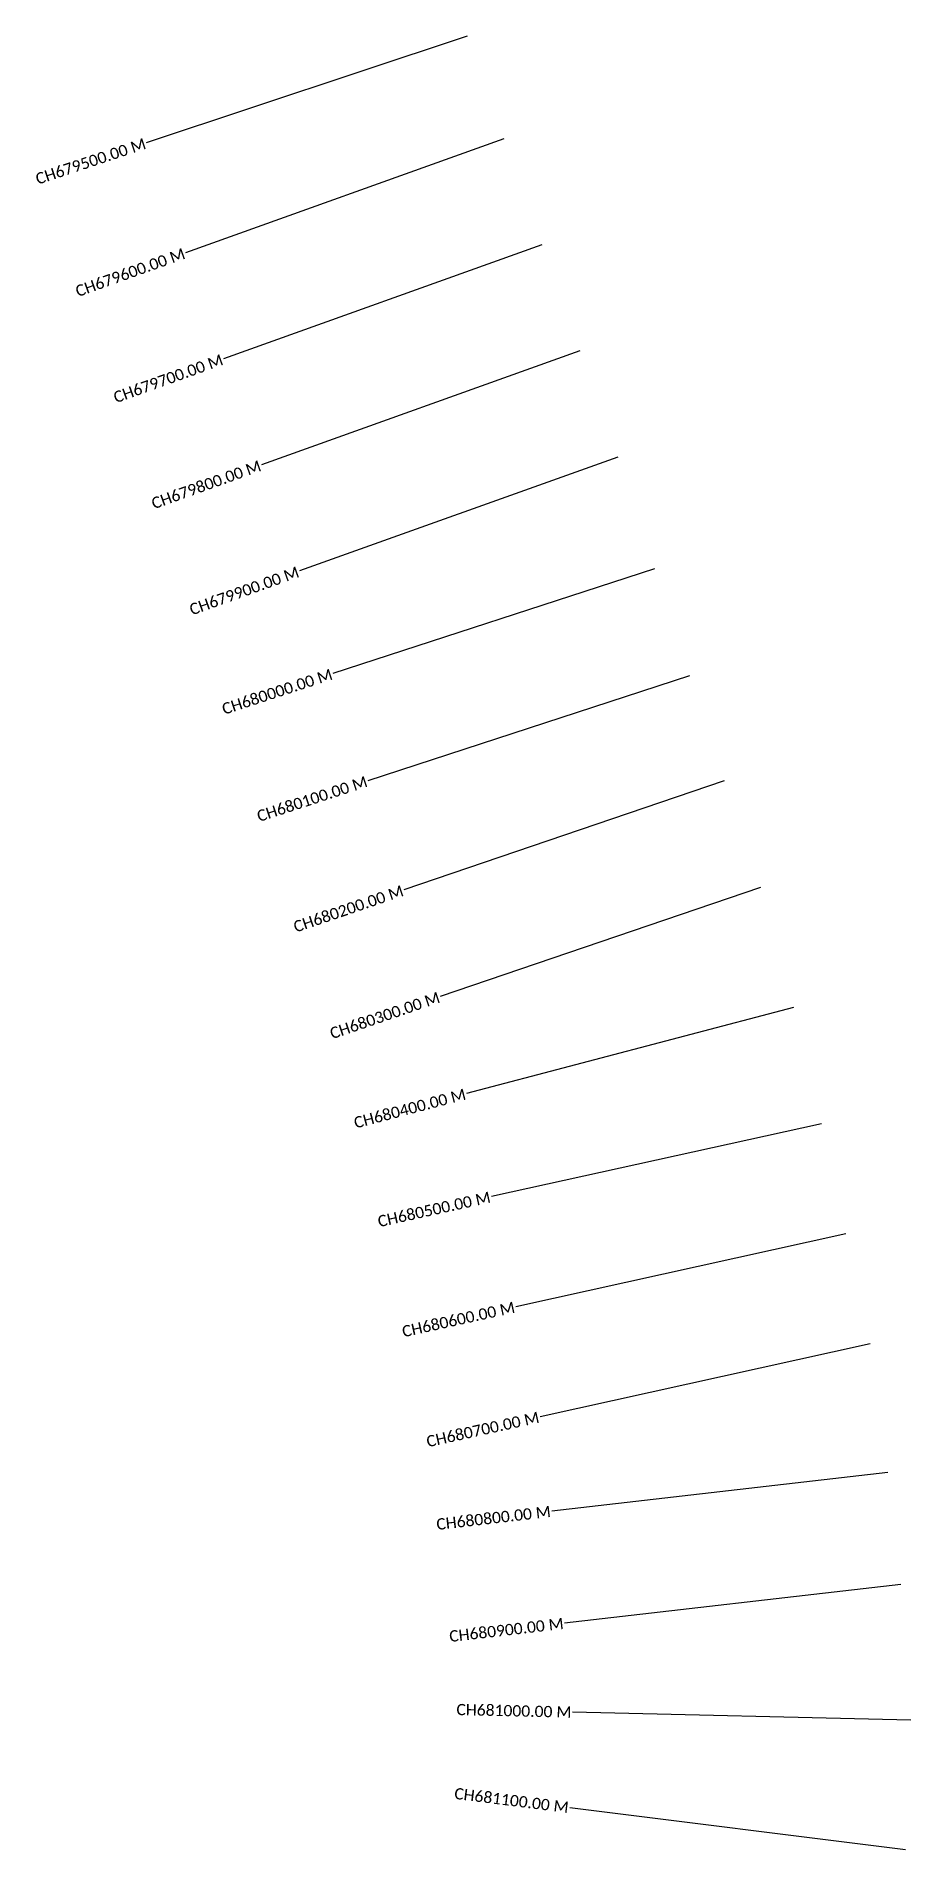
# Model space of a CAD drawing. Header units: metres. Extents: x 337867 to 344397, y 1770226 to 1774449.
# Drawn here: x 337867 to 338642, y 1770523 to 1772132 of the extents above; entities that cross this region are included whole.
import ezdxf
from ezdxf.enums import TextEntityAlignment as Align

# ---------------------------------------------------------------- set-up
doc = ezdxf.new("R2010")
doc.units = ezdxf.units.M
doc.layers.add('CS', color=134, linetype='Continuous')
doc.layers.add('CSMark', color=6, linetype='Continuous')
doc.styles.add('Legend', font='calibri.ttf')

msp = doc.modelspace()

# ---------------------------------------------------------------- texts
at = {"layer": 'CSMark', "style": 'Legend'}
for s, rotation, p in [('CH679500.00 M', 18.3728, (337963.4, 1772037.6)), ('CH679600.00 M', 19.6881, (337998.1, 1771940.1)), ('CH679700.00 M', 19.6881, (338031.8, 1771845.9)), ('CH679800.00 M', 19.6881, (338065.5, 1771751.8)), ('CH679900.00 M', 19.6881, (338099.2, 1771657.6)), ('CH680000.00 M', 18.0578, (338128.9, 1771566.7)), ('CH680100.00 M', 18.0578, (338159.9, 1771471.6)), ('CH680200.00 M', 18.8231, (338191.9, 1771374.7)), ('CH680300.00 M', 18.8231, (338224.2, 1771280.1)), ('CH680400.00 M', 14.7186, (338247.4, 1771194)), ('CH680500.00 M', 12.4685, (338269.4, 1771102.6)), ('CH680600.00 M', 12.4685, (338291, 1771004.9)), ('CH680700.00 M', 12.4685, (338312.6, 1770907.3)), ('CH680800.00 M', 6.5556, (338323, 1770823.6)), ('CH680900.00 M', 6.5556, (338334.4, 1770724.2)), ('CH681000.00 M', 358.6605, (338341.4, 1770645.4)), ('CH681100.00 M', 352.8501, (338338.9, 1770560.8))]:
    msp.add_text(s, height=10, rotation=rotation, dxfattribs=at).set_placement(p, align=Align.MIDDLE_RIGHT)

# ---------------------------------------------------------------- linework, layer by layer
at = {"layer": 'CS'}
for p, q in [((338249, 1772132.4), (337964.3, 1772037.9)), ((338281.5, 1772041.5), (337999.1, 1771940.4)), ((338315.2, 1771947.4), (338032.7, 1771846.3)), ((338348.9, 1771853.2), (338066.4, 1771752.1)), ((338382.6, 1771759), (338100.1, 1771658)), ((338415.1, 1771660), (338129.9, 1771567)), ((338446.1, 1771564.9), (338160.9, 1771471.9)), ((338476.8, 1771471.8), (338192.8, 1771375.1)), ((338509.1, 1771377.2), (338225.1, 1771280.4)), ((338538.5, 1771270.5), (338248.3, 1771194.2)), ((338563.3, 1771167.5), (338270.4, 1771102.8)), ((338584.9, 1771069.9), (338292, 1771005.1)), ((338606.5, 1770972.3), (338313.6, 1770907.5)), ((338622, 1770857.9), (338324, 1770823.7)), ((338633.5, 1770758.6), (338335.4, 1770724.3)), ((338642.4, 1770638.3), (338342.4, 1770645.4)), ((338637.6, 1770523.3), (338339.9, 1770560.6))]:
    msp.add_line(p, q, dxfattribs=at)

msp.set_redraw_order([(e.dxf.handle, doc.entitydb.next_handle()) for e in msp.query("TEXT MTEXT ATTDEF DIMENSION ARC_DIMENSION")])  # texts and dimensions are drawn at this point

doc.saveas('drawing.dxf')
